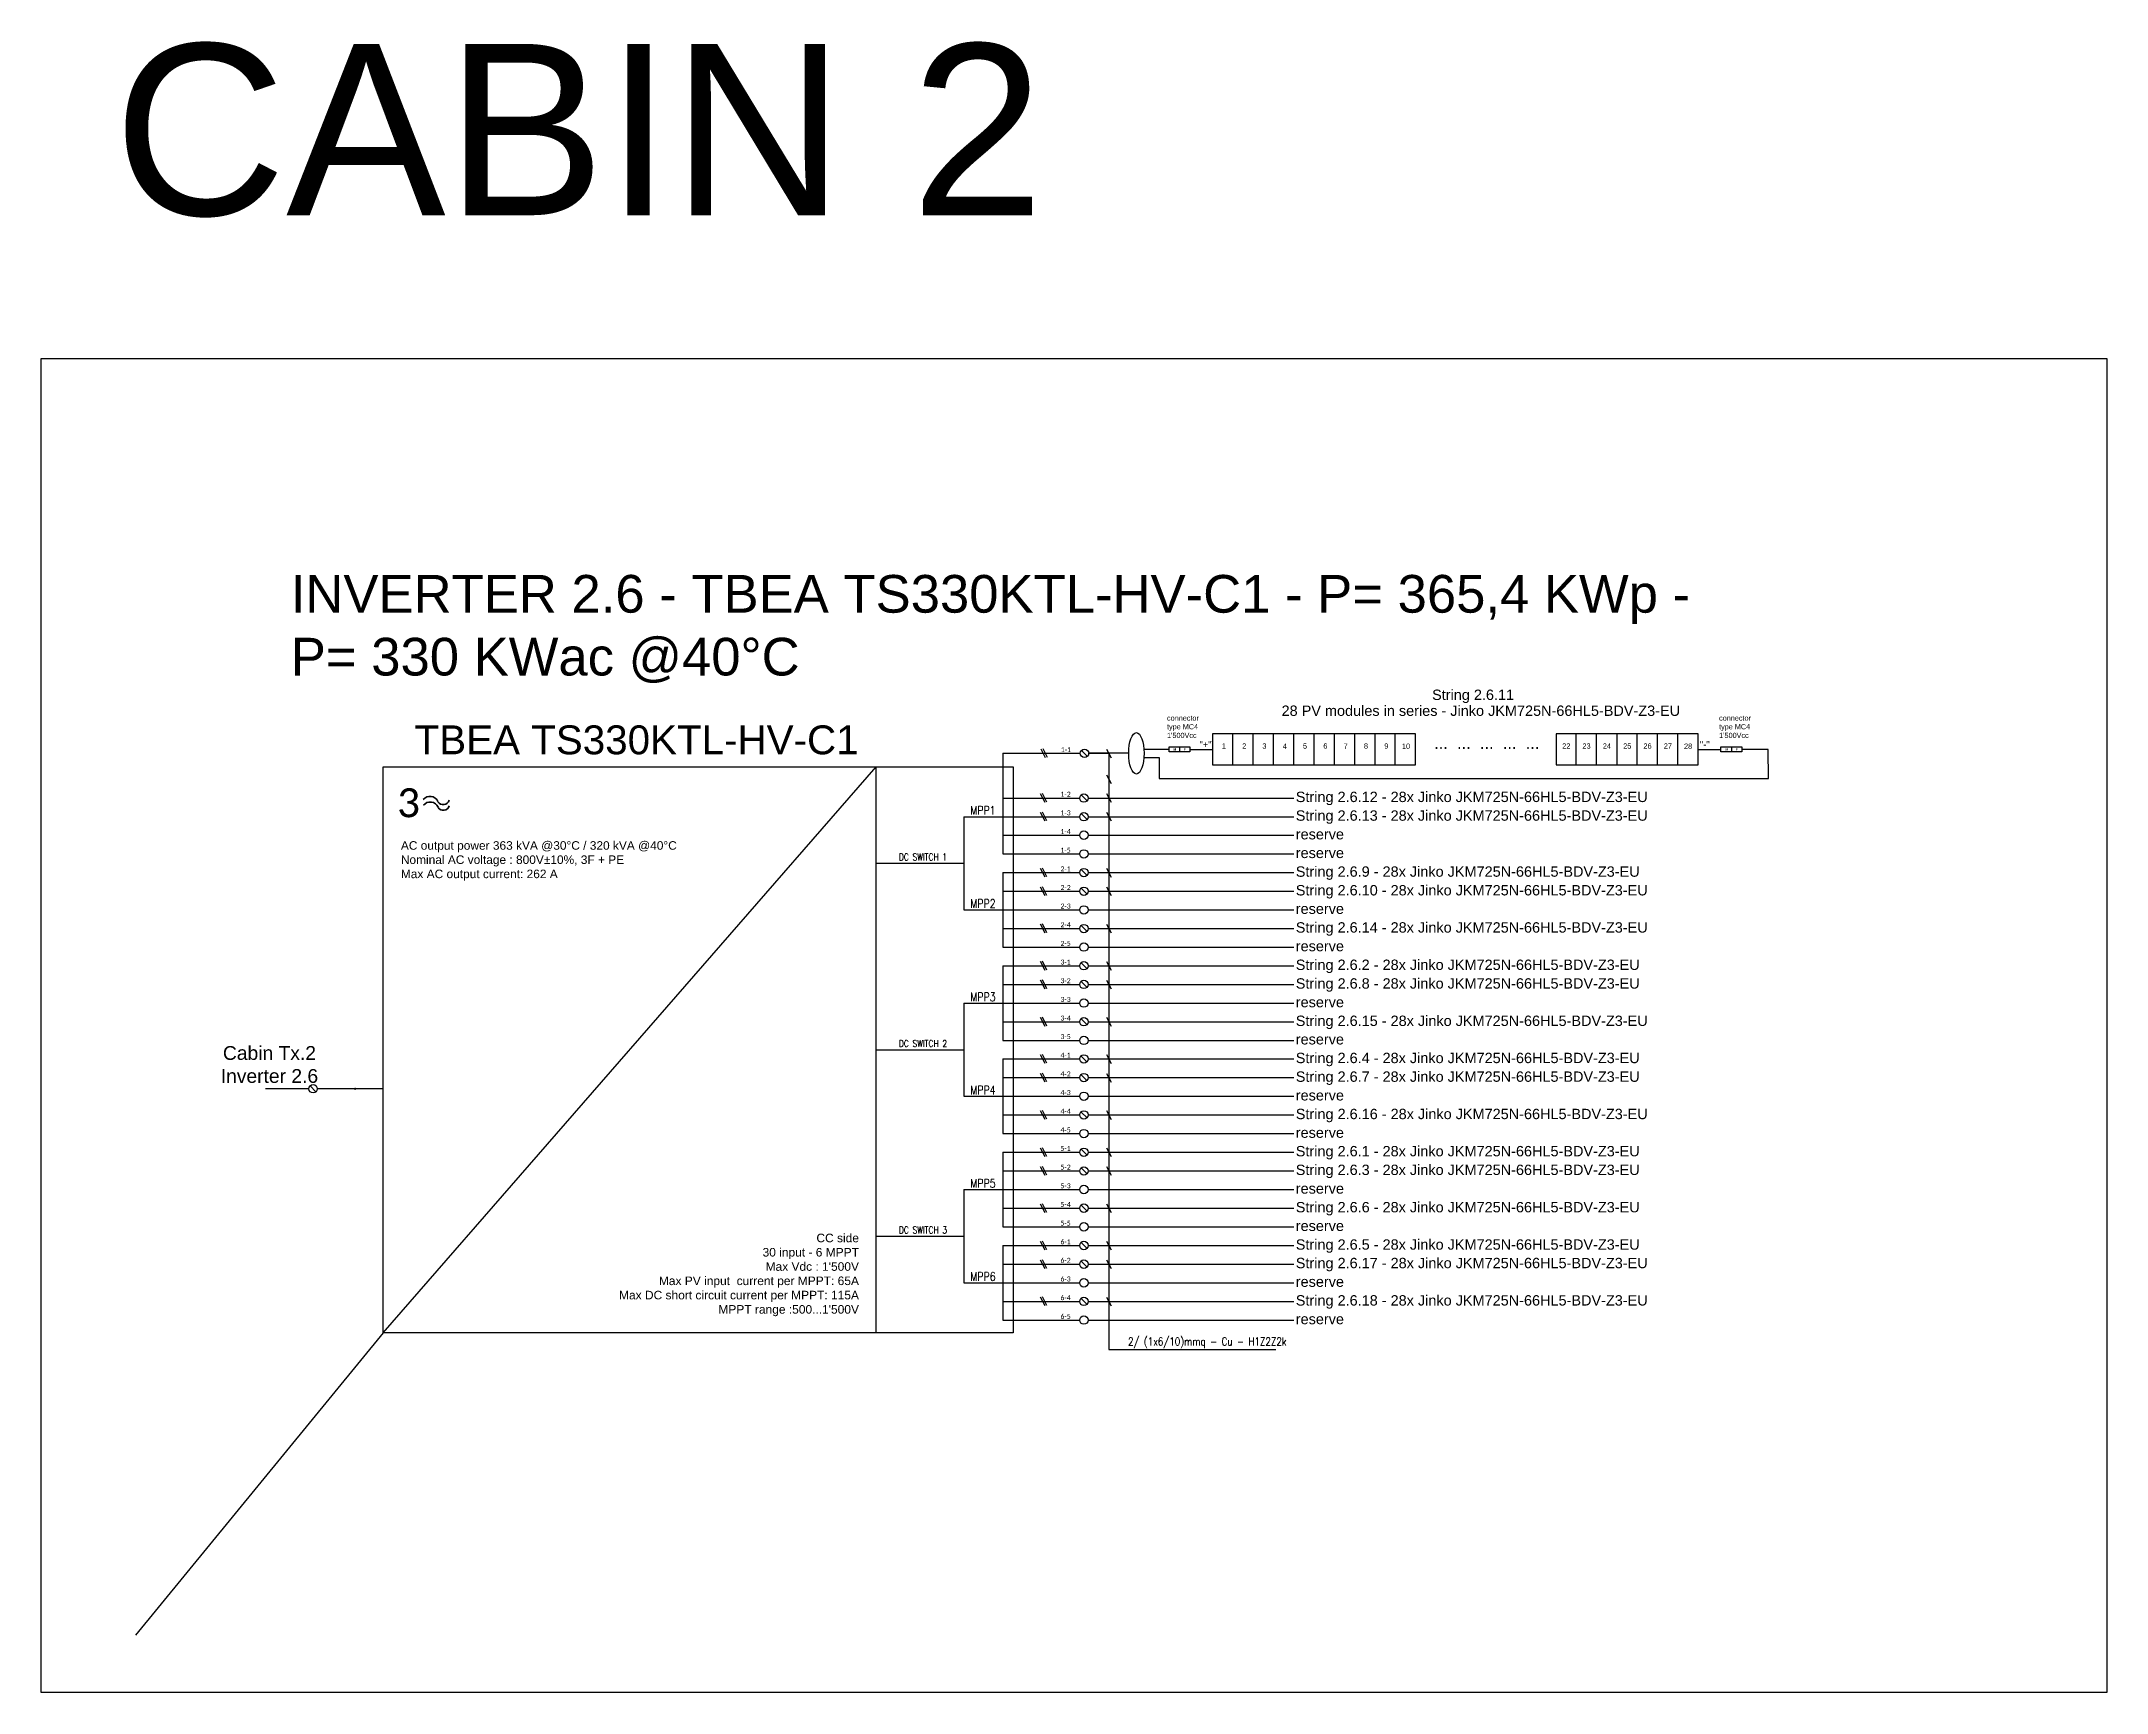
# Model space of a CAD drawing. Header units: millimetres. Extents: x 14856 to 141494, y 133975 to 167686.
# Drawn here: x 86466 to 98528, y 146011 to 155650 of the extents above; entities that cross this region are included whole.
import ezdxf

# ---------------------------------------------------------------- set-up
doc = ezdxf.new("R2010")
doc.units = ezdxf.units.MM
doc.linetypes.add('TRATTEGGIATA', pattern=[19.05, 12.7, -6.35])
doc.layers.add('-Testi', color=1, linetype='Continuous')
doc.layers.add('TRATTEGGIATA', color=40, linetype='TRATTEGGIATA')
doc.styles.add('Legend', font='calibri.ttf')
doc.styles.add('SIMPLEX', font='SIMPLEX', dxfattribs={"width": 0.8})
doc.styles.get("Standard").update_dxf_attribs({"font": 'arial.ttf'})

# ---------------------------------------------------------------- blocks, each defined once
blk = doc.blocks.new('P00102')
at = {"color": 1, "linetype": 'ByBlock', "lineweight": 25}
for p, q in [((0, 4), (-4, -4)), ((2, 4), (-2, -4)), ((4, 4), (0, -4))]:
    blk.add_line(p, q, dxfattribs=at)
blk = doc.blocks.new('P00')
at = {"color": 1}
for points in [[(-19, 26), (7, -25)], [(20, -25), (-6, 26)]]:
    blk.add_lwpolyline(points, dxfattribs=at)

msp = doc.modelspace()

# ---------------------------------------------------------------- linework, layer by layer
for points in [[(92081, 151494), (92081, 150907)], [(92576, 151476), (92541, 151511)], [(92580, 151494), (92700, 151494), (92700, 148014)], [(92687, 151519), (92713, 151468)], [(92687, 151519), (92713, 151468)], [(93113, 151532), (93113, 151502)], [(93173, 151517), (93306, 151517)], [(93306, 151608), (93306, 151426), (94492, 151426), (94492, 151608), (93306, 151608)], [(93425, 151426), (93425, 151608)], [(93543, 151426), (93543, 151607)], [(93662, 151425), (93662, 151607)], [(93780, 151426), (93780, 151608)], [(93899, 151426), (93899, 151607)], [(94018, 151425), (94018, 151607)], [(94136, 151426), (94136, 151608)], [(94255, 151426), (94255, 151607)], [(94373, 151425), (94373, 151607)], [(95312, 151608), (95312, 151426), (96142, 151426), (96142, 151608), (95312, 151608)], [(95430, 151426), (95430, 151608)], [(95549, 151426), (95549, 151607)], [(95668, 151425), (95668, 151607)], [(95786, 151426), (95786, 151608)], [(95905, 151426), (95905, 151607)], [(95905, 151426), (95905, 151607)], [(96023, 151425), (96023, 151607)], [(96023, 151425), (96023, 151607)], [(96142, 151426), (96142, 151608)], [(96142, 151517), (96275, 151517)], [(96336, 151532), (96336, 151502)], [(88462, 148111), (91341, 151415)], [(91341, 148111), (91341, 151415)], [(92687, 151368), (92713, 151317)], [(92687, 151368), (92713, 151317)], [(92687, 151259), (92713, 151208)], [(92573, 151216), (92538, 151251)], [(92573, 151107), (92538, 151142)], [(92687, 151150), (92713, 151099)], [(91853, 151124), (92081, 151124)], [(91853, 151124), (91853, 150580)], [(91341, 150852), (91853, 150852)], [(92081, 150798), (92081, 150363)], [(92573, 150781), (92538, 150815)], [(92687, 150823), (92713, 150772)], [(92573, 150672), (92538, 150706)], [(92687, 150715), (92713, 150664)], [(91853, 150580), (92081, 150580)], [(92573, 150454), (92538, 150489)], [(92687, 150497), (92713, 150446)], [(92081, 150254), (92081, 149818)], [(92573, 150236), (92538, 150271)], [(92687, 150279), (92713, 150228)], [(92687, 150170), (92713, 150119)], [(92573, 150127), (92538, 150162)], [(91853, 150036), (92081, 150036)], [(91853, 150036), (91853, 149492)], [(92573, 149910), (92538, 149945)], [(92687, 149953), (92713, 149902)], [(91341, 149764), (91853, 149764)], [(92081, 149710), (92081, 149274)], [(92573, 149692), (92538, 149727)], [(92687, 149735), (92713, 149684)], [(92573, 149583), (92538, 149618)], [(92687, 149626), (92713, 149575)], [(88070, 149519), (88036, 149553)], [(88462, 149536), (88078, 149536)], [(91853, 149492), (92081, 149492)], [(92573, 149366), (92538, 149400)], [(92687, 149409), (92713, 149357)], [(92081, 149165), (92081, 148730)], [(92573, 149148), (92538, 149183)], [(92687, 149191), (92713, 149140)], [(92687, 149082), (92713, 149031)], [(92573, 149039), (92538, 149074)], [(91853, 148948), (92081, 148948)], [(91853, 148948), (91853, 148403)], [(92573, 148821), (92538, 148856)], [(92687, 148864), (92713, 148813)], [(91341, 148676), (91853, 148676)], [(92081, 148621), (92081, 148186)], [(92573, 148604), (92538, 148639)], [(92687, 148647), (92713, 148596)], [(92573, 148495), (92538, 148530)], [(92687, 148538), (92713, 148487)], [(91853, 148403), (92081, 148403)], [(92573, 148277), (92538, 148312)], [(92687, 148320), (92713, 148269)], [(92700, 148014), (93675, 148014)]]:
    msp.add_lwpolyline(points)
at = {"color": 40, "linetype": 'Continuous'}
for points in [[(92081, 151494), (92534, 151494)], [(92081, 151233), (92531, 151233)], [(92580, 151233), (93780, 151233)], [(92081, 151124), (92531, 151124)], [(92580, 151124), (93780, 151124)], [(92081, 150798), (92531, 150798)], [(92580, 150798), (93780, 150798)], [(92081, 150689), (92531, 150689)], [(92580, 150689), (93780, 150689)], [(92081, 150471), (92531, 150471)], [(92580, 150471), (93780, 150471)], [(92081, 150145), (92531, 150145)], [(92580, 150145), (93780, 150145)]]:
    msp.add_lwpolyline(points, dxfattribs=at)
at = {"color": 40}
for points in [[(92816, 151494), (92583, 151494)], [(92906, 151519), (93051, 151519)], [(92906, 151469), (92995, 151469), (92995, 151347), (96552, 151347), (96551, 151517), (96397, 151517)]]:
    msp.add_lwpolyline(points, dxfattribs=at)
for points in [[(93052, 151532), (93173, 151532), (93173, 151502), (93052, 151502)], [(96275, 151532), (96397, 151532), (96397, 151502), (96275, 151502)], [(88462, 151415), (92142, 151415), (92142, 148111), (88462, 148111)]]:
    msp.add_lwpolyline(points, close=True)
at = {"color": 8, "linetype": 'Continuous'}
for points in [[(92081, 151016), (92531, 151016)], [(92580, 151016), (93780, 151016)], [(92081, 150907), (92531, 150907)], [(92580, 150907), (93780, 150907)], [(92081, 150580), (92531, 150580)], [(92580, 150580), (93780, 150580)], [(92081, 150363), (92531, 150363)], [(92580, 150363), (93780, 150363)], [(92081, 150036), (92531, 150036)], [(92580, 150036), (93780, 150036)], [(92081, 149818), (92531, 149818)], [(92580, 149818), (93780, 149818)], [(92081, 149492), (92531, 149492)], [(92580, 149492), (93780, 149492)], [(92081, 149274), (92531, 149274)], [(92580, 149274), (93780, 149274)], [(92081, 148948), (92531, 148948)], [(92580, 148948), (93780, 148948)], [(92081, 148730), (92531, 148730)], [(92580, 148730), (93780, 148730)], [(92081, 148403), (92531, 148403)], [(92580, 148403), (93780, 148403)], [(92081, 148186), (92531, 148186)], [(92580, 148186), (93780, 148186)]]:
    msp.add_lwpolyline(points, dxfattribs=at)
at = {"color": 4}
msp.add_lwpolyline([(88028, 149536), (87776, 149536)], dxfattribs=at)
at = {"color": 7}
for centre in [(92558, 151494), (92555, 151233), (92555, 151124), (92555, 150798), (92555, 150689), (92555, 150471), (92555, 150254), (92555, 150145), (92555, 149927), (92555, 149710), (92555, 149601), (92555, 149383), (92555, 149165), (92555, 149056), (92555, 148839), (92555, 148621), (92555, 148512), (92555, 148295)]:
    msp.add_circle(centre, 24.6, dxfattribs=at)
at = {"color": 8}
for centre in [(92555, 151016), (92555, 150907), (92555, 150580), (92555, 150363), (92555, 150036), (92555, 149818), (92555, 149492), (92555, 149274), (92555, 148948), (92555, 148730), (92555, 148403), (92555, 148186)]:
    msp.add_circle(centre, 24.6, dxfattribs=at)
msp.add_circle((88053, 149536), 24.6)
at = {"lineweight": 35}
for centre, radius, start, end in [((88736, 151193), 50.1, 22.5771, 141.9874), ((88737, 151160), 50.1, 22.5771, 141.9874), ((88813, 151231), 36.5, 211.9962, 342.6174), ((88814, 151198), 36.5, 211.9962, 342.6174)]:
    msp.add_arc(centre, radius, start, end, dxfattribs=at)
msp.add_ellipse((92861, 151494), major_axis=(0, -121), ratio=0.370747)
at = {"layer": 'Defpoints', "color": 1}
msp.add_line((88462, 148111), (87017, 146347), dxfattribs=at)
msp.add_lwpolyline([(86466, 153798), (98528, 153798), (98528, 146011), (86466, 146011)], close=True, dxfattribs=at)
at = {"layer": 'TRATTEGGIATA', "color": 40, "linetype": 'Continuous', "ltscale": 0.5}
for points in [[(92081, 150254), (92531, 150254)], [(92580, 150254), (93780, 150254)], [(92081, 149927), (92531, 149927)], [(92580, 149927), (93780, 149927)], [(92081, 149710), (92531, 149710)], [(92580, 149710), (93780, 149710)], [(92081, 149601), (92531, 149601)], [(92580, 149601), (93780, 149601)], [(92081, 149383), (92531, 149383)], [(92580, 149383), (93780, 149383)], [(92081, 149165), (92531, 149165)], [(92580, 149165), (93780, 149165)], [(92081, 149056), (92531, 149056)], [(92580, 149056), (93780, 149056)], [(92081, 148839), (92531, 148839)], [(92580, 148839), (93780, 148839)], [(92081, 148621), (92531, 148621)], [(92580, 148621), (93780, 148621)], [(92081, 148512), (92531, 148512)], [(92580, 148512), (93780, 148512)], [(92081, 148295), (92531, 148295)], [(92580, 148295), (93780, 148295)]]:
    msp.add_lwpolyline(points, dxfattribs=at)

# ---------------------------------------------------------------- block references
for name, p in [('P00', (92322, 151494)), ('P00', (92319, 151233)), ('P00', (92319, 151125)), ('P00', (92319, 150798)), ('P00', (92319, 150689)), ('P00', (92319, 150472)), ('P00', (92319, 150254)), ('P00', (92319, 150145)), ('P00', (92319, 149927)), ('P00', (92319, 149710)), ('P00', (92319, 149601)), ('P00102', (88298, 149536)), ('P00', (92319, 149383)), ('P00', (92319, 149165)), ('P00', (92319, 149057)), ('P00', (92319, 148839)), ('P00', (92319, 148621)), ('P00', (92319, 148512)), ('P00', (92319, 148295))]:
    msp.add_blockref(name, p)

# ---------------------------------------------------------------- texts
at = {"layer": '-Testi', "color": 7, "attachment_point": 5, "style": 'SIMPLEX'}
for s, insert, char_height, width in [('MPP1', (91965, 151161), 50, 54.43), ('DC SWITCH 1', (91615, 150889), 40, 391.73), ('MPP2', (91965, 150617), 50, 54.43), ('MPP3', (91965, 150072), 50, 54.43), ('DC SWITCH 2', (91615, 149800), 40, 391.73), ('MPP4', (91965, 149528), 50, 54.43), ('MPP5', (91965, 148984), 50, 54.43), ('DC SWITCH 3', (91615, 148712), 40, 391.73), ('MPP6', (91965, 148440), 50, 54.43), ('2/ (1x6/10)mmq - Cu - H1Z2Z2k', (93275, 148053), 46.62, 1811.15)]:
    msp.add_mtext(s, dxfattribs=dict(at, insert=insert, char_height=char_height, width=width))
for s, insert, char_height, width, attachment_point in [('CABIN 2', (86887, 155635), 1000, 9076.37, 1), ('INVERTER 2.6 - TBEA TS330KTL-HV-C1 - P= 365,4 KWp - P= 330 KWac @40°C', (87923, 152535), 220, 8459.92, 1), ('28 PV modules in series - Jinko JKM725N-66{\\C7;HL5-BD}V-Z3-EU', (93709, 151773), 60.44, 2681.98, 1), ('TBEA TS330KTL-HV-C1', (88646, 151657), 168.7, 3487.59, 1), ("connector type MC4\\P1'500Vcc", (93040, 151715), 30.34, 266.35, 1), ("connector type MC4\\P1'500Vcc", (96264, 151715), 30.34, 266.35, 1), ('\\pxql;{\\fArial|b1|i0|c0|p34;M}', (93077, 151524), 13.78, 16.7, 1), ('\\pxql;{\\fArial|b1|i0|c0|p34;F}', (93138, 151524), 13.78, 16.7, 1), ("''+''", (93229, 151565), 38.1, 72.4, 1), ('1 ', (93360, 151552), 30.8, 30.84, 1), ('2 ', (93479, 151552), 30.8, 30.84, 1), ('3 ', (93597, 151552), 30.8, 30.84, 1), ('4 ', (93716, 151551), 30.8, 30.84, 1), ('5 ', (93834, 151552), 30.8, 30.84, 1), ('6 ', (93953, 151552), 30.8, 30.84, 1), ('7 ', (94071, 151551), 30.8, 30.84, 1), ('8 ', (94190, 151552), 30.8, 30.84, 1), ('9 ', (94309, 151552), 30.8, 30.84, 1), ('10 ', (94412, 151551), 30.8, 30.84, 1), ('...  ...  ...  ...  ... ', (94600, 151589), 68.89, 747.03, 1), ('22 ', (95348, 151552), 30.8, 30.84, 1), ('23 ', (95466, 151552), 30.8, 30.84, 1), ('24 ', (95585, 151552), 30.8, 30.84, 1), ('25 ', (95704, 151552), 30.8, 30.84, 1), ('26 ', (95822, 151552), 30.8, 30.84, 1), ('27', (95941, 151552), 30.8, 30.84, 1), ('28 ', (96059, 151551), 30.8, 30.84, 1), ("''-''", (96151, 151565), 38.1, 72.4, 1), ('\\pxql;{\\fArial|b1|i0|c0|p34;M}', (96301, 151524), 13.78, 16.7, 1), ('\\pxql;{\\fArial|b1|i0|c0|p34;F}', (96361, 151524), 13.78, 16.7, 1), ('AC output power 363 kVA @30°C / 320 kVA @40°C\\PNominal AC voltage : 800V±10%, 3F + PE \\PMax AC output current: 262 A', (88566, 150981), 49.77, 2205.22, 1), ('\\pxqc;Cabin Tx.2\\PInverter 2.6', (87343, 149785), 80.48, 910.84, 1), ("CC side\\P30 input - 6 MPPT \\PMax Vdc : 1'500V\\PMax PV input  current per MPPT: 65A\\PMax DC short circuit current per MPPT: 115A \\PMPPT range :500...1'500V ", (91241, 148690), 50, 1795.44, 3)]:
    msp.add_mtext(s, dxfattribs=dict(insert=insert, char_height=char_height, width=width, attachment_point=attachment_point))
at = {"color": 7, "char_height": 60.44, "width": 4500, "attachment_point": 1}
for s, insert in [('String 2.6.11', (94588, 151866)), ('String 2.6.12 - 28x Jinko JKM725N-66HL5-BDV-Z3-EU', (93792, 151270)), ('String 2.6.13 - 28x Jinko JKM725N-66HL5-BDV-Z3-EU', (93792, 151161)), ('String 2.6.9 - 28x Jinko JKM725N-66HL5-BDV-Z3-EU', (93792, 150834)), ('String 2.6.10 - 28x Jinko JKM725N-66HL5-BDV-Z3-EU', (93792, 150725)), ('String 2.6.14 - 28x Jinko JKM725N-66HL5-BDV-Z3-EU', (93792, 150508)), ('String 2.6.2 - 28x Jinko JKM725N-66HL5-BDV-Z3-EU', (93792, 150290)), ('String 2.6.8 - 28x Jinko JKM725N-66HL5-BDV-Z3-EU', (93792, 150181)), ('String 2.6.15 - 28x Jinko JKM725N-66HL5-BDV-Z3-EU', (93792, 149963)), ('String 2.6.4 - 28x Jinko JKM725N-66HL5-BDV-Z3-EU', (93792, 149746)), ('String 2.6.7 - 28x Jinko JKM725N-66HL5-BDV-Z3-EU', (93792, 149637)), ('String 2.6.16 - 28x Jinko JKM725N-66HL5-BDV-Z3-EU', (93792, 149419)), ('String 2.6.1 - 28x Jinko JKM725N-66HL5-BDV-Z3-EU', (93792, 149202)), ('String 2.6.3 - 28x Jinko JKM725N-66HL5-BDV-Z3-EU', (93792, 149093)), ('String 2.6.6 - 28x Jinko JKM725N-66HL5-BDV-Z3-EU', (93792, 148875)), ('String 2.6.5 - 28x Jinko JKM725N-66HL5-BDV-Z3-EU', (93792, 148657)), ('String 2.6.17 - 28x Jinko JKM725N-66HL5-BDV-Z3-EU', (93792, 148549)), ('String 2.6.18 - 28x Jinko JKM725N-66HL5-BDV-Z3-EU', (93792, 148331))]:
    msp.add_mtext(s, dxfattribs=dict(at, insert=insert))
at = {"color": 7, "char_height": 28.9, "width": 87.84, "attachment_point": 1, "style": 'Legend'}
for s, insert in [('1-1', (92420, 151530)), ('1-2', (92418, 151270)), ('1-3', (92418, 151161)), ('2-1', (92418, 150834)), ('2-2', (92418, 150725)), ('2-4', (92418, 150508)), ('3-1', (92418, 150290)), ('3-2', (92418, 150181)), ('3-4', (92418, 149963)), ('4-1', (92418, 149746)), ('4-2', (92418, 149637)), ('4-4', (92418, 149419)), ('5-1', (92418, 149202)), ('5-2', (92418, 149093)), ('5-4', (92418, 148875)), ('6-1', (92418, 148657)), ('6-2', (92418, 148549)), ('6-4', (92418, 148331))]:
    msp.add_mtext(s, dxfattribs=dict(at, insert=insert))
at = {"insert": (88544, 151290), "char_height": 169, "width": 2757.72, "attachment_point": 1, "style": 'Legend'}
msp.add_mtext('3', dxfattribs=at)
at = {"color": 8, "char_height": 28.9, "width": 87.84, "attachment_point": 1, "style": 'Legend'}
for s, insert in [('1-4', (92418, 151052)), ('1-5', (92418, 150943)), ('2-3', (92418, 150617)), ('2-5', (92418, 150399)), ('3-3', (92418, 150072)), ('3-5', (92418, 149855)), ('4-3', (92418, 149528)), ('4-5', (92418, 149310)), ('5-3', (92418, 148984)), ('5-5', (92418, 148766)), ('6-3', (92418, 148440)), ('6-5', (92418, 148222))]:
    msp.add_mtext(s, dxfattribs=dict(at, insert=insert))
at = {"color": 8, "char_height": 60.4, "width": 4500, "attachment_point": 1}
for insert in [(93792, 151052), (93792, 150943), (93792, 150617), (93792, 150399), (93792, 150072), (93792, 149855), (93792, 149528), (93792, 149310), (93792, 148984), (93792, 148766), (93792, 148440), (93792, 148222)]:
    msp.add_mtext('reserve', dxfattribs=dict(at, insert=insert))

doc.saveas('drawing.dxf')
